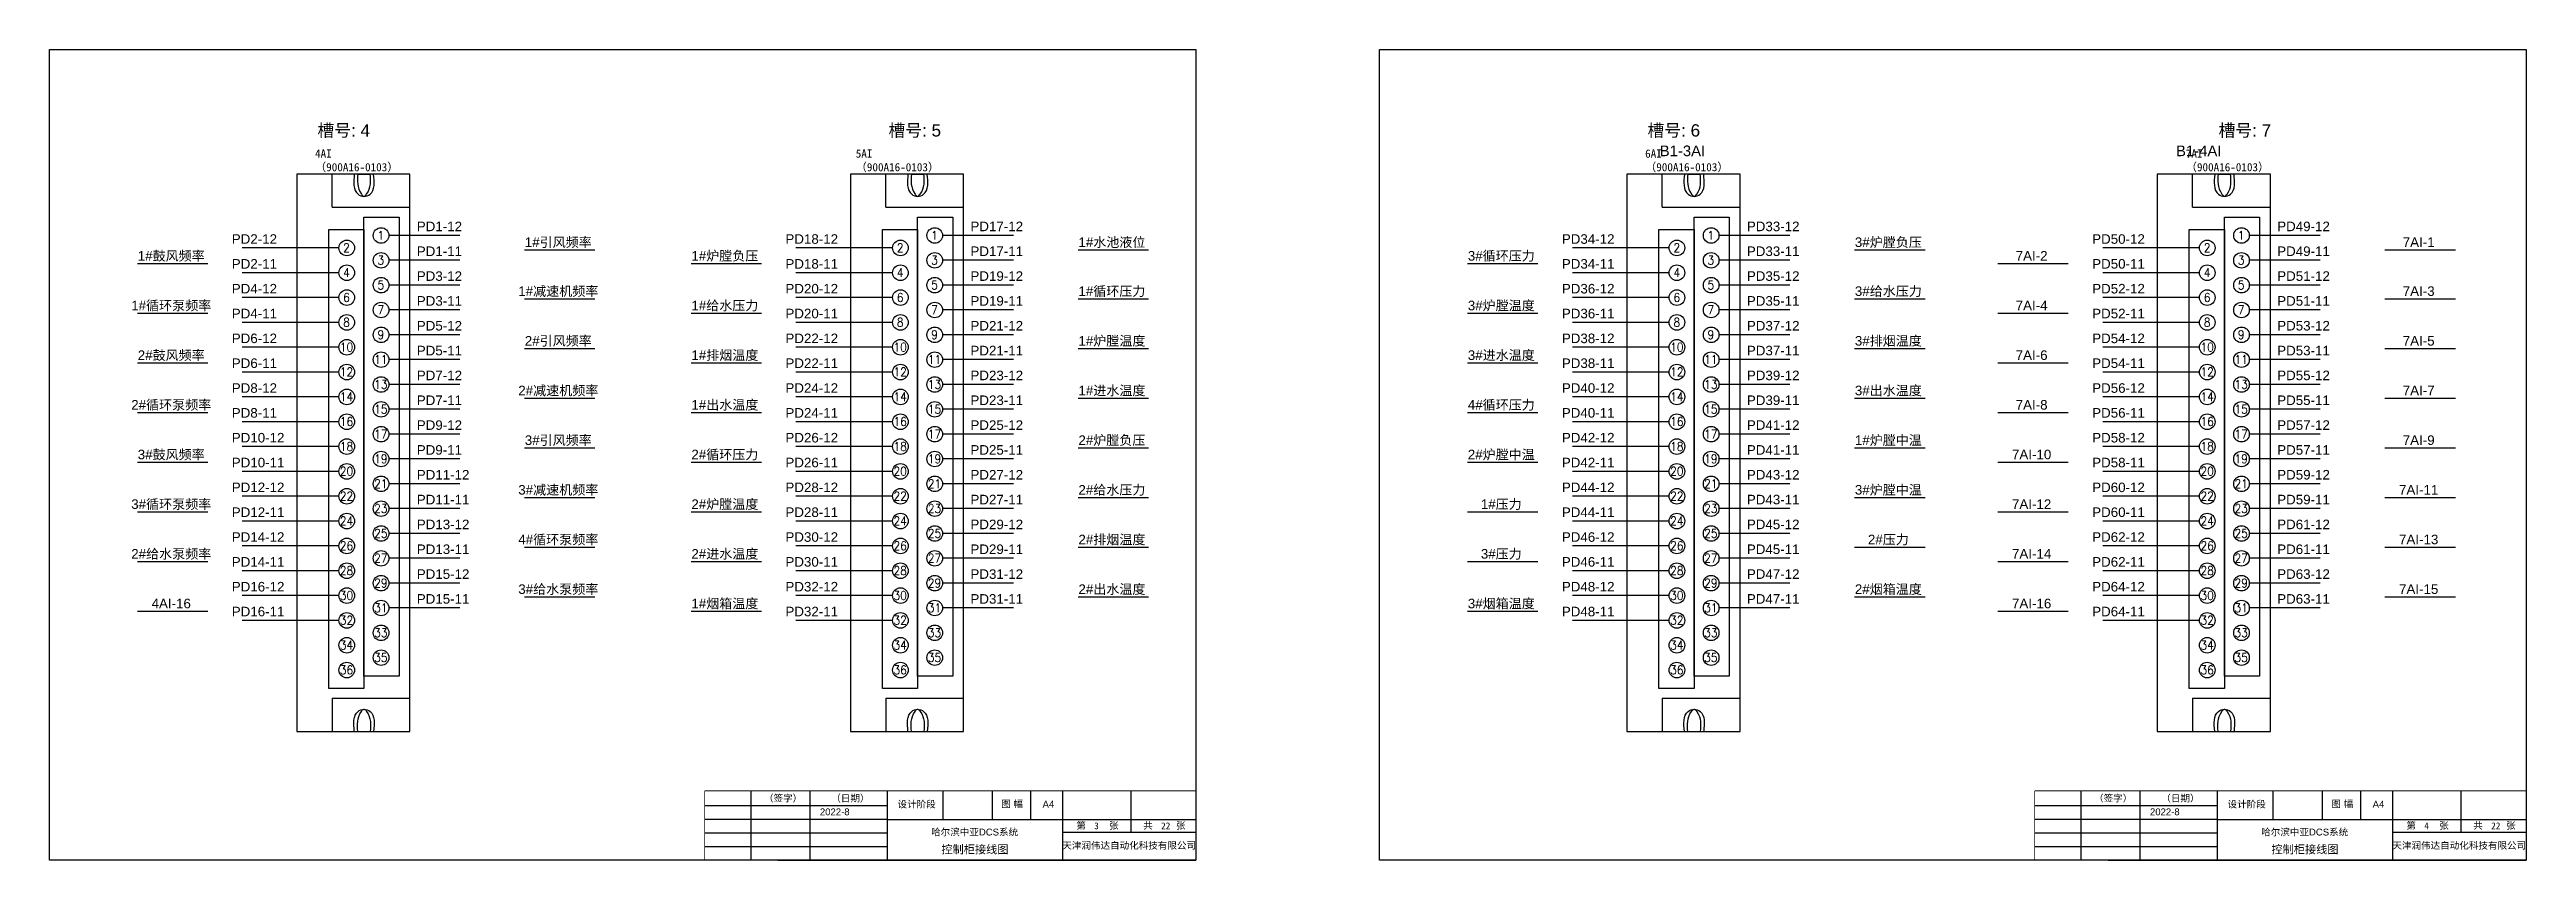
# Model space of a CAD drawing. Extents: x -159874 to -117758, y 9787 to 31117.
# Drawn here: x -146323 to -137249, y 20471 to 23442 of the extents above; entities that cross this region are included whole.
import ezdxf
from ezdxf.enums import TextEntityAlignment as Align

# ---------------------------------------------------------------- set-up
doc = ezdxf.new("R2010")
doc.units = 0
doc.layers.get('0').update_dxf_attribs({"linetype": 'CONTINUOUS'})
doc.layers.add('1', color=143, linetype='CONTINUOUS')
doc.layers.add('TEXT', color=3, linetype='CONTINUOUS')
doc.styles.add('Arial', font='arial.ttf')
doc.styles.add('ROMAND', font='romand')
doc.styles.get("Standard").update_dxf_attribs({"font": ''})
doc.styles.get('Standard').set_extended_font_data('SimSun')

msp = doc.modelspace()

# ---------------------------------------------------------------- texts
at = {"color": 3, "char_height": 39, "width": 302.98996, "attachment_point": 1, "style": 'ROMAND'}
for s, insert in [('{\\fArial|b0|i0|c0|p34;B1-3AI}', (-140424.41705, 23090.65631)), ('{\\fArial|b0|i0|c0|p34;B1-4AI}', (-138533.01951, 23090.65631))]:
    msp.add_mtext(s, dxfattribs=dict(at, insert=insert))
at = {"layer": '1', "style": 'Arial'}
for s, p in [('（签字）', (-143705.95504, 20686.51098)), ('（日期）', (-143459.51796, 20686.51098)), ('设计阶段', (-143216.7382, 20664.54634)), ('图 幅', (-142836.47735, 20665.68982)), ('A4', (-142685.35386, 20664.59432)), ('（签字）', (-138833.18873, 20686.51098)), ('（日期）', (-138586.75165, 20686.51098)), ('设计阶段', (-138343.97189, 20664.54634)), ('图 幅', (-137963.71104, 20665.68982)), ('A4', (-137812.58755, 20664.59432)), ('2022-8', (-143501.09545, 20636.59557)), ('2022-8', (-138628.32913, 20636.59557))]:
    msp.add_text(s, height=25, dxfattribs=at).set_placement(p)
at = {"layer": '1'}
for s, p in [('第     张', (-142561.87629, 20586.49009)), ('3', (-142496.31741, 20585.43501)), ('共     张', (-142316.69281, 20586.49009)), ('22', (-142251.13393, 20585.43501)), ('第     张', (-137689.10998, 20586.49009)), ('4', (-137623.5511, 20585.43501)), ('共     张', (-137443.9265, 20586.49009)), ('22', (-137378.36761, 20585.43501))]:
    msp.add_text(s, height=25, dxfattribs=at).set_placement(p)
at = {"layer": '1', "style": 'Arial'}
for s, height, p in [('哈尔滨中亚DCS系统', 25, (-142934.20065, 20574.98287)), ('控制柜接线图', 30, (-142933.19313, 20511.51151)), ('天津润伟达自动化科技有限公司', 25, (-142368.0047, 20525.95642)), ('哈尔滨中亚DCS系统', 25, (-138061.43434, 20574.98287)), ('控制柜接线图', 30, (-138060.42682, 20511.51151)), ('天津润伟达自动化科技有限公司', 25, (-137495.23839, 20525.95642))]:
    msp.add_text(s, height=height, dxfattribs=at).set_placement(p, align=Align.MIDDLE_CENTER)
at = {"layer": 'TEXT', "style": 'ROMAND', "width": 0.9}
for s, p in [('1', (-145109.38835, 22745.73259)), ('1', (-143081.11187, 22745.73259)), ('1', (-140236.62204, 22745.73259)), ('1', (-138293.7136, 22745.73259)), ('2', (-145234.94074, 22700.23259)), ('3', (-145109.38835, 22654.73259)), ('2', (-143206.66426, 22700.23259)), ('3', (-143081.11187, 22654.73259)), ('2', (-140362.17443, 22700.23259)), ('3', (-140236.62204, 22654.73259)), ('2', (-138419.26599, 22700.23259)), ('3', (-138293.7136, 22654.73259)), ('4', (-145234.94074, 22609.23259)), ('5', (-145109.38835, 22563.73259)), ('4', (-143206.66426, 22609.23259)), ('5', (-143081.11187, 22563.73259)), ('4', (-140362.17443, 22609.23259)), ('5', (-140236.62204, 22563.73259)), ('4', (-138419.26599, 22609.23259)), ('5', (-138293.7136, 22563.73259)), ('6', (-145234.94074, 22518.23259)), ('7', (-145109.38835, 22472.73259)), ('6', (-143206.66426, 22518.23259)), ('7', (-143081.11187, 22472.73259)), ('6', (-140362.17443, 22518.23259)), ('7', (-140236.62204, 22472.73259)), ('6', (-138419.26599, 22518.23259)), ('7', (-138293.7136, 22472.73259)), ('8', (-145234.94074, 22427.23259)), ('8', (-143206.66426, 22427.23259)), ('8', (-140362.17443, 22427.23259)), ('8', (-138419.26599, 22427.23259)), ('10', (-145234.94074, 22336.23259)), ('9', (-145109.38835, 22381.73259)), ('10', (-143206.66426, 22336.23259)), ('9', (-143081.11187, 22381.73259)), ('10', (-140362.17443, 22336.23259)), ('9', (-140236.62204, 22381.73259)), ('10', (-138419.26599, 22336.23259)), ('9', (-138293.7136, 22381.73259)), ('12', (-145234.94074, 22245.23259)), ('11', (-145109.38835, 22290.73259)), ('12', (-143206.66426, 22245.23259)), ('11', (-143081.11187, 22290.73259)), ('12', (-140362.17443, 22245.23259)), ('11', (-140236.62204, 22290.73259)), ('12', (-138419.26599, 22245.23259)), ('11', (-138293.7136, 22290.73259)), ('14', (-145234.94074, 22154.23259)), ('13', (-145109.38835, 22199.73259)), ('14', (-143206.66426, 22154.23259)), ('13', (-143081.11187, 22199.73259)), ('14', (-140362.17443, 22154.23259)), ('13', (-140236.62204, 22199.73259)), ('14', (-138419.26599, 22154.23259)), ('13', (-138293.7136, 22199.73259)), ('16', (-145234.94074, 22063.23259)), ('15', (-145109.38835, 22108.73259)), ('16', (-143206.66426, 22063.23259)), ('15', (-143081.11187, 22108.73259)), ('16', (-140362.17443, 22063.23259)), ('15', (-140236.62204, 22108.73259)), ('16', (-138419.26599, 22063.23259)), ('15', (-138293.7136, 22108.73259)), ('18', (-145234.94074, 21972.23259)), ('17', (-145109.38835, 22017.73259)), ('18', (-143206.66426, 21972.23259)), ('17', (-143081.11187, 22017.73259)), ('18', (-140362.17443, 21972.23259)), ('17', (-140236.62204, 22017.73259)), ('18', (-138419.26599, 21972.23259)), ('17', (-138293.7136, 22017.73259)), ('20', (-145234.94074, 21881.23259)), ('19', (-145109.38835, 21926.73259)), ('20', (-143206.66426, 21881.23259)), ('19', (-143081.11187, 21926.73259)), ('20', (-140362.17443, 21881.23259)), ('19', (-140236.62204, 21926.73259)), ('20', (-138419.26599, 21881.23259)), ('19', (-138293.7136, 21926.73259)), ('22', (-145234.94074, 21790.23259)), ('21', (-145109.38835, 21835.73259)), ('22', (-143206.66426, 21790.23259)), ('21', (-143081.11187, 21835.73259)), ('22', (-140362.17443, 21790.23259)), ('21', (-140236.62204, 21835.73259)), ('22', (-138419.26599, 21790.23259)), ('21', (-138293.7136, 21835.73259)), ('24', (-145234.94074, 21699.23259)), ('23', (-145109.38835, 21744.73259)), ('24', (-143206.66426, 21699.23259)), ('23', (-143081.11187, 21744.73259)), ('24', (-140362.17443, 21699.23259)), ('23', (-140236.62204, 21744.73259)), ('24', (-138419.26599, 21699.23259)), ('23', (-138293.7136, 21744.73259)), ('26', (-145234.94074, 21608.23259)), ('25', (-145109.38835, 21653.73259)), ('26', (-143206.66426, 21608.23259)), ('25', (-143081.11187, 21653.73259)), ('26', (-140362.17443, 21608.23259)), ('25', (-140236.62204, 21653.73259)), ('26', (-138419.26599, 21608.23259)), ('25', (-138293.7136, 21653.73259)), ('28', (-145234.94074, 21517.23259)), ('27', (-145109.38835, 21562.73259)), ('28', (-143206.66426, 21517.23259)), ('27', (-143081.11187, 21562.73259)), ('28', (-140362.17443, 21517.23259)), ('27', (-140236.62204, 21562.73259)), ('28', (-138419.26599, 21517.23259)), ('27', (-138293.7136, 21562.73259)), ('30', (-145234.94074, 21426.23259)), ('29', (-145109.38835, 21471.73259)), ('30', (-143206.66426, 21426.23259)), ('29', (-143081.11187, 21471.73259)), ('30', (-140362.17443, 21426.23259)), ('29', (-140236.62204, 21471.73259)), ('30', (-138419.26599, 21426.23259)), ('29', (-138293.7136, 21471.73259)), ('32', (-145234.94074, 21335.23259)), ('31', (-145109.38835, 21380.73259)), ('32', (-143206.66426, 21335.23259)), ('31', (-143081.11187, 21380.73259)), ('32', (-140362.17443, 21335.23259)), ('31', (-140236.62204, 21380.73259)), ('32', (-138419.26599, 21335.23259)), ('31', (-138293.7136, 21380.73259)), ('34', (-145234.94074, 21244.23259)), ('33', (-145109.38835, 21289.73259)), ('34', (-143206.66426, 21244.23259)), ('33', (-143081.11187, 21289.73259)), ('34', (-140362.17443, 21244.23259)), ('33', (-140236.62204, 21289.73259)), ('34', (-138419.26599, 21244.23259)), ('33', (-138293.7136, 21289.73259)), ('36', (-145234.94074, 21153.23259)), ('35', (-145109.38835, 21198.73259)), ('36', (-143206.66426, 21153.23259)), ('35', (-143081.11187, 21198.73259)), ('36', (-140362.17443, 21153.23259)), ('35', (-140236.62204, 21198.73259)), ('36', (-138419.26599, 21153.23259)), ('35', (-138293.7136, 21198.73259))]:
    msp.add_text(s, height=31.61186, dxfattribs=at).set_placement(p, align=Align.CENTER)
at = {"layer": 'TEXT', "color": 0, "style": 'Arial'}
for s, p in [('PD1-12', (-144977.91478, 22776.83976)), ('PD17-12', (-142949.6383, 22776.83976)), ('PD33-12', (-140105.14847, 22776.83976)), ('PD49-12', (-138162.24003, 22776.83976)), ('PD2-12', (-145655.73588, 22730.58067)), ('PD1-11', (-144977.91478, 22685.83976)), ('PD18-12', (-143627.4594, 22730.58067)), ('PD17-11', (-142949.6383, 22685.83976)), ('PD34-12', (-140782.96957, 22730.58067)), ('PD33-11', (-140105.14847, 22685.83976)), ('PD50-12', (-138840.06113, 22730.58067)), ('PD49-11', (-138162.24003, 22685.83976)), ('PD2-11', (-145655.73588, 22639.58067)), ('PD3-12', (-144977.91478, 22594.83976)), ('PD18-11', (-143627.4594, 22639.58067)), ('PD19-12', (-142949.6383, 22594.83976)), ('PD34-11', (-140782.96957, 22639.58067)), ('PD35-12', (-140105.14847, 22594.83976)), ('PD50-11', (-138840.06113, 22639.58067)), ('PD51-12', (-138162.24003, 22594.83976)), ('PD4-12', (-145655.73588, 22548.58067)), ('PD3-11', (-144977.91478, 22503.83976)), ('PD20-12', (-143627.4594, 22548.58067)), ('PD19-11', (-142949.6383, 22503.83976)), ('PD36-12', (-140782.96957, 22548.58067)), ('PD35-11', (-140105.14847, 22503.83976)), ('PD52-12', (-138840.06113, 22548.58067)), ('PD51-11', (-138162.24003, 22503.83976)), ('PD4-11', (-145655.73588, 22457.58067)), ('PD5-12', (-144977.91478, 22412.83976)), ('PD20-11', (-143627.4594, 22457.58067)), ('PD21-12', (-142949.6383, 22412.83976)), ('PD36-11', (-140782.96957, 22457.58067)), ('PD37-12', (-140105.14847, 22412.83976)), ('PD52-11', (-138840.06113, 22457.58067)), ('PD53-12', (-138162.24003, 22412.83976)), ('PD6-12', (-145655.73588, 22366.58067)), ('PD5-11', (-144977.91478, 22321.83976)), ('PD22-12', (-143627.4594, 22366.58067)), ('PD21-11', (-142949.6383, 22321.83976)), ('PD38-12', (-140782.96957, 22366.58067)), ('PD37-11', (-140105.14847, 22321.83976)), ('PD54-12', (-138840.06113, 22366.58067)), ('PD53-11', (-138162.24003, 22321.83976)), ('PD6-11', (-145655.73588, 22275.58067)), ('PD7-12', (-144977.91478, 22230.83976)), ('PD22-11', (-143627.4594, 22275.58067)), ('PD23-12', (-142949.6383, 22230.83976)), ('PD38-11', (-140782.96957, 22275.58067)), ('PD39-12', (-140105.14847, 22230.83976)), ('PD54-11', (-138840.06113, 22275.58067)), ('PD55-12', (-138162.24003, 22230.83976)), ('PD8-12', (-145655.73588, 22184.58067)), ('PD7-11', (-144977.91478, 22139.83976)), ('PD24-12', (-143627.4594, 22184.58067)), ('PD23-11', (-142949.6383, 22139.83976)), ('PD40-12', (-140782.96957, 22184.58067)), ('PD39-11', (-140105.14847, 22139.83976)), ('PD56-12', (-138840.06113, 22184.58067)), ('PD55-11', (-138162.24003, 22139.83976)), ('PD8-11', (-145655.73588, 22093.58067)), ('PD9-12', (-144977.91478, 22048.83976)), ('PD24-11', (-143627.4594, 22093.58067)), ('PD25-12', (-142949.6383, 22048.83976)), ('PD40-11', (-140782.96957, 22093.58067)), ('PD41-12', (-140105.14847, 22048.83976)), ('PD56-11', (-138840.06113, 22093.58067)), ('PD57-12', (-138162.24003, 22048.83976)), ('PD10-12', (-145655.73588, 22002.58067)), ('PD9-11', (-144977.91478, 21957.83976)), ('PD26-12', (-143627.4594, 22002.58067)), ('PD25-11', (-142949.6383, 21957.83976)), ('PD42-12', (-140782.96957, 22002.58067)), ('PD41-11', (-140105.14847, 21957.83976)), ('PD58-12', (-138840.06113, 22002.58067)), ('PD57-11', (-138162.24003, 21957.83976)), ('PD10-11', (-145655.73588, 21911.58067)), ('PD11-12', (-144977.91478, 21866.83976)), ('PD26-11', (-143627.4594, 21911.58067)), ('PD27-12', (-142949.6383, 21866.83976)), ('PD42-11', (-140782.96957, 21911.58067)), ('PD43-12', (-140105.14847, 21866.83976)), ('PD58-11', (-138840.06113, 21911.58067)), ('PD59-12', (-138162.24003, 21866.83976)), ('PD12-12', (-145655.73588, 21820.58067)), ('PD11-11', (-144977.91478, 21775.83976)), ('PD28-12', (-143627.4594, 21820.58067)), ('PD27-11', (-142949.6383, 21775.83976)), ('PD44-12', (-140782.96957, 21820.58067)), ('PD43-11', (-140105.14847, 21775.83976)), ('PD60-12', (-138840.06113, 21820.58067)), ('PD59-11', (-138162.24003, 21775.83976)), ('PD12-11', (-145655.73588, 21729.58067)), ('PD13-12', (-144977.91478, 21684.83976)), ('PD28-11', (-143627.4594, 21729.58067)), ('PD29-12', (-142949.6383, 21684.83976)), ('PD44-11', (-140782.96957, 21729.58067)), ('PD45-12', (-140105.14847, 21684.83976)), ('PD60-11', (-138840.06113, 21729.58067)), ('PD61-12', (-138162.24003, 21684.83976)), ('PD14-12', (-145655.73588, 21638.58067)), ('PD13-11', (-144977.91478, 21593.83976)), ('PD30-12', (-143627.4594, 21638.58067)), ('PD29-11', (-142949.6383, 21593.83976)), ('PD46-12', (-140782.96957, 21638.58067)), ('PD45-11', (-140105.14847, 21593.83976)), ('PD62-12', (-138840.06113, 21638.58067)), ('PD61-11', (-138162.24003, 21593.83976)), ('PD14-11', (-145655.73588, 21547.58067)), ('PD15-12', (-144977.91478, 21502.83976)), ('PD30-11', (-143627.4594, 21547.58067)), ('PD31-12', (-142949.6383, 21502.83976)), ('PD46-11', (-140782.96957, 21547.58067)), ('PD47-12', (-140105.14847, 21502.83976)), ('PD62-11', (-138840.06113, 21547.58067)), ('PD63-12', (-138162.24003, 21502.83976)), ('PD16-12', (-145655.73588, 21456.58067)), ('PD15-11', (-144977.91478, 21411.83976)), ('PD32-12', (-143627.4594, 21456.58067)), ('PD31-11', (-142949.6383, 21411.83976)), ('PD48-12', (-140782.96957, 21456.58067)), ('PD47-11', (-140105.14847, 21411.83976)), ('PD64-12', (-138840.06113, 21456.58067)), ('PD63-11', (-138162.24003, 21411.83976)), ('PD16-11', (-145655.73588, 21365.58067)), ('PD32-11', (-143627.4594, 21365.58067)), ('PD48-11', (-140782.96957, 21365.58067)), ('PD64-11', (-138840.06113, 21365.58067))]:
    msp.add_text(s, height=35, dxfattribs=at).set_placement(p)
for s, p in [('1#鼓风频率', (-145877.57703, 22686.53943)), ('1#引风频率', (-144459.57498, 22736.48407)), ('1#炉膛负压', (-143849.30055, 22686.53943)), ('1#水池液位', (-142431.2985, 22736.48407)), ('3#循环压力', (-141004.81072, 22686.53943)), ('3#炉膛负压', (-139586.80867, 22736.48407)), ('7AI-2', (-139061.90228, 22686.53943)), ('7AI-1', (-137643.90023, 22736.48407)), ('1#循环泵频率', (-145877.57703, 22504.53943)), ('1#减速机频率', (-144459.57498, 22557.09771)), ('1#给水压力', (-143849.30055, 22504.53943)), ('1#循环压力', (-142431.2985, 22557.09771)), ('3#炉膛温度', (-141004.81072, 22504.53943)), ('3#给水压力', (-139586.80867, 22557.09771)), ('7AI-4', (-139061.90228, 22504.53943)), ('7AI-3', (-137643.90023, 22557.09771)), ('2#鼓风频率', (-145877.57703, 22322.53943)), ('2#引风频率', (-144459.57498, 22375.09771)), ('1#排烟温度', (-143849.30055, 22322.53943)), ('1#炉膛温度', (-142431.2985, 22375.09771)), ('3#进水温度', (-141004.81072, 22322.53943)), ('3#排烟温度', (-139586.80867, 22375.09771)), ('7AI-6', (-139061.90228, 22322.53943)), ('7AI-5', (-137643.90023, 22375.09771)), ('2#循环泵频率', (-145877.57703, 22140.53943)), ('2#减速机频率', (-144459.57498, 22193.09771)), ('1#出水温度', (-143849.30055, 22140.53943)), ('1#进水温度', (-142431.2985, 22193.09771)), ('4#循环压力', (-141004.81072, 22140.53943)), ('3#出水温度', (-139586.80867, 22193.09771)), ('7AI-8', (-139061.90228, 22140.53943)), ('7AI-7', (-137643.90023, 22193.09771)), ('3#鼓风频率', (-145877.57703, 21958.53943)), ('3#引风频率', (-144459.57498, 22011.09771)), ('2#循环压力', (-143849.30055, 21958.53943)), ('2#炉膛负压', (-142431.2985, 22011.09771)), ('2#炉膛中温', (-141004.81072, 21958.53943)), ('1#炉膛中温', (-139586.80867, 22011.09771)), ('7AI-10', (-139061.90228, 21958.53943)), ('7AI-9', (-137643.90023, 22011.09771)), ('3#循环泵频率', (-145877.57703, 21776.53943)), ('3#减速机频率', (-144459.57498, 21829.09771)), ('2#炉膛温度', (-143849.30055, 21776.53943)), ('2#给水压力', (-142431.2985, 21829.09771)), ('1#压力', (-141004.81072, 21776.53943)), ('3#炉膛中温', (-139586.80867, 21829.09771)), ('7AI-12', (-139061.90228, 21776.53943)), ('7AI-11', (-137643.90023, 21829.09771)), ('2#给水泵频率', (-145877.57703, 21594.53943)), ('4#循环泵频率', (-144459.57498, 21647.09771)), ('2#进水温度', (-143849.30055, 21594.53943)), ('2#排烟温度', (-142431.2985, 21647.09771)), ('3#压力', (-141004.81072, 21594.53943)), ('2#压力', (-139586.80867, 21647.09771)), ('7AI-14', (-139061.90228, 21594.53943)), ('7AI-13', (-137643.90023, 21647.09771)), ('4AI-16', (-145877.57703, 21412.53943)), ('3#给水泵频率', (-144459.57498, 21465.09771)), ('1#烟箱温度', (-143849.30055, 21412.53943)), ('2#出水温度', (-142431.2985, 21465.09771)), ('3#烟箱温度', (-141004.81072, 21412.53943)), ('2#烟箱温度', (-139586.80867, 21465.09771)), ('7AI-16', (-139061.90228, 21412.53943)), ('7AI-15', (-137643.90023, 21465.09771))]:
    msp.add_text(s, height=35, dxfattribs=at).set_placement(p, align=Align.MIDDLE_CENTER)
at = {"layer": 'TEXT', "attachment_point": 1, "style": 'Arial'}
for s, insert, char_height, width in [('{\\fSimSun|b0|i0|c134|p2;槽号}: 4', (-145341.78413, 23168.6486), 45, 503.7787992), ('{\\fSimSun|b0|i0|c134|p2;槽号}: 5', (-143249.78463, 23168.6486), 45, 233.0692), ('{\\fSimSun|b0|i0|c134|p2;槽号}: 6', (-140469.01782, 23168.6486), 45, 503.7787992), ('{\\fSimSun|b0|i0|c134|p2;槽号}: 7', (-138377.01832, 23168.6486), 45, 233.0692), ('{\\fSimSun|b0|i0|c134|p2;4\\fSimSun|b0|i0|c0|p2;AI\\fSimSun|b0|i0|c134|p2;（900A16-0103）}', (-145350.62721, 23076.15599), 29.9, 233.0692), ('{\\fSimSun|b0|i0|c134|p2;5\\fSimSun|b0|i0|c0|p2;AI\\fSimSun|b0|i0|c134|p2;（900A16-0103）}', (-143369.78606, 23076.15599), 29.9, 233.0692), ('{\\fSimSun|b0|i0|c134|p2;6\\fSimSun|b0|i0|c0|p2;AI\\fSimSun|b0|i0|c134|p2;（900A16-0103）}', (-140477.8609, 23076.15599), 29.9, 233.0692), ('{\\fSimSun|b0|i0|c134|p2;7\\fSimSun|b0|i0|c0|p2;AI\\fSimSun|b0|i0|c134|p2;（900A16-0103）}', (-138497.01975, 23076.15599), 29.9, 233.0692)]:
    msp.add_mtext(s, dxfattribs=dict(at, insert=insert, char_height=char_height, width=width))

# ---------------------------------------------------------------- linework, layer by layer
at = {"color": 1}
for p, q in [((-145287.89592, 22864.35373), (-145287.89592, 22986.07157)), ((-145194.40893, 22986.07157), (-145148.52137, 22986.07157)), ((-143259.61945, 22864.35373), (-143259.61945, 22986.07157)), ((-143166.13246, 22986.07157), (-143120.24489, 22986.07157)), ((-140415.12961, 22864.35373), (-140415.12961, 22986.07157)), ((-140321.64262, 22986.07157), (-140275.75506, 22986.07157)), ((-138472.22117, 22864.35373), (-138472.22117, 22986.07157)), ((-138378.73418, 22986.07157), (-138332.84662, 22986.07157)), ((-145287.89592, 22864.35373), (-145002.86557, 22864.35373)), ((-143259.61945, 22864.35373), (-142974.58909, 22864.35373)), ((-140415.12961, 22864.35373), (-140130.09926, 22864.35373)), ((-138472.22117, 22864.35373), (-138187.19082, 22864.35373)), ((-145287.89592, 21065.29787), (-145002.86557, 21065.29787)), ((-145287.89592, 21065.29787), (-145287.89592, 20943.58003)), ((-143259.61945, 21065.29787), (-142974.58909, 21065.29787)), ((-143259.61945, 21065.29787), (-143259.61945, 20943.58003)), ((-140415.12961, 21065.29787), (-140130.09926, 21065.29787)), ((-140415.12961, 21065.29787), (-140415.12961, 20943.58003)), ((-138472.22117, 21065.29787), (-138187.19082, 21065.29787)), ((-138472.22117, 21065.29787), (-138472.22117, 20943.58003)), ((-145194.40893, 20943.58003), (-145148.52137, 20943.58003)), ((-143166.13246, 20943.58003), (-143120.24489, 20943.58003)), ((-140321.64262, 20943.58003), (-140275.75506, 20943.58003)), ((-138378.73418, 20943.58003), (-138332.84662, 20943.58003))]:
    msp.add_line(p, q, dxfattribs=at)
at = {"color": 0}
for p, q in [((-145262.94815, 22715.56873), (-145617.0924, 22715.56873)), ((-144820.47324, 22761.06873), (-145080.19577, 22761.06873)), ((-143234.67168, 22715.56873), (-143588.81592, 22715.56873)), ((-142792.19676, 22761.06873), (-143051.91929, 22761.06873)), ((-140390.18184, 22715.56873), (-140744.32609, 22715.56873)), ((-139947.70693, 22761.06873), (-140207.42945, 22761.06873)), ((-138447.2734, 22715.56873), (-138801.41765, 22715.56873)), ((-138004.79849, 22761.06873), (-138264.52101, 22761.06873)), ((-145262.94815, 22624.56873), (-145617.0924, 22624.56873)), ((-144820.47324, 22670.06873), (-145080.19577, 22670.06873)), ((-143234.67168, 22624.56873), (-143588.81592, 22624.56873)), ((-142792.19676, 22670.06873), (-143051.91929, 22670.06873)), ((-140390.18184, 22624.56873), (-140744.32609, 22624.56873)), ((-139947.70693, 22670.06873), (-140207.42945, 22670.06873)), ((-138447.2734, 22624.56873), (-138801.41765, 22624.56873)), ((-138004.79849, 22670.06873), (-138264.52101, 22670.06873)), ((-145262.94815, 22533.56873), (-145617.0924, 22533.56873)), ((-144820.47324, 22579.06873), (-145080.19577, 22579.06873)), ((-143234.67168, 22533.56873), (-143588.81592, 22533.56873)), ((-142792.19676, 22579.06873), (-143051.91929, 22579.06873)), ((-140390.18184, 22533.56873), (-140744.32609, 22533.56873)), ((-139947.70693, 22579.06873), (-140207.42945, 22579.06873)), ((-138447.2734, 22533.56873), (-138801.41765, 22533.56873)), ((-138004.79849, 22579.06873), (-138264.52101, 22579.06873)), ((-145262.94815, 22442.56873), (-145617.0924, 22442.56873)), ((-144820.47324, 22488.06873), (-145080.19577, 22488.06873)), ((-143234.67168, 22442.56873), (-143588.81592, 22442.56873)), ((-142792.19676, 22488.06873), (-143051.91929, 22488.06873)), ((-140390.18184, 22442.56873), (-140744.32609, 22442.56873)), ((-139947.70693, 22488.06873), (-140207.42945, 22488.06873)), ((-138447.2734, 22442.56873), (-138801.41765, 22442.56873)), ((-138004.79849, 22488.06873), (-138264.52101, 22488.06873)), ((-145262.94815, 22351.56873), (-145617.0924, 22351.56873)), ((-144820.47324, 22397.06873), (-145080.19577, 22397.06873)), ((-143234.67168, 22351.56873), (-143588.81592, 22351.56873)), ((-142792.19676, 22397.06873), (-143051.91929, 22397.06873)), ((-140390.18184, 22351.56873), (-140744.32609, 22351.56873)), ((-139947.70693, 22397.06873), (-140207.42945, 22397.06873)), ((-138447.2734, 22351.56873), (-138801.41765, 22351.56873)), ((-138004.79849, 22397.06873), (-138264.52101, 22397.06873)), ((-145262.94815, 22260.56873), (-145617.0924, 22260.56873)), ((-144820.47324, 22306.06873), (-145080.19577, 22306.06873)), ((-143234.67168, 22260.56873), (-143588.81592, 22260.56873)), ((-142792.19676, 22306.06873), (-143051.91929, 22306.06873)), ((-140390.18184, 22260.56873), (-140744.32609, 22260.56873)), ((-139947.70693, 22306.06873), (-140207.42945, 22306.06873)), ((-138447.2734, 22260.56873), (-138801.41765, 22260.56873)), ((-138004.79849, 22306.06873), (-138264.52101, 22306.06873)), ((-145262.94815, 22169.56873), (-145617.0924, 22169.56873)), ((-144820.47324, 22215.06873), (-145080.19577, 22215.06873)), ((-143234.67168, 22169.56873), (-143588.81592, 22169.56873)), ((-142792.19676, 22215.06873), (-143051.91929, 22215.06873)), ((-140390.18184, 22169.56873), (-140744.32609, 22169.56873)), ((-139947.70693, 22215.06873), (-140207.42945, 22215.06873)), ((-138447.2734, 22169.56873), (-138801.41765, 22169.56873)), ((-138004.79849, 22215.06873), (-138264.52101, 22215.06873)), ((-145262.94815, 22078.56873), (-145617.0924, 22078.56873)), ((-144820.47324, 22124.06873), (-145080.19577, 22124.06873)), ((-143234.67168, 22078.56873), (-143588.81592, 22078.56873)), ((-142792.19676, 22124.06873), (-143051.91929, 22124.06873)), ((-140390.18184, 22078.56873), (-140744.32609, 22078.56873)), ((-139947.70693, 22124.06873), (-140207.42945, 22124.06873)), ((-138447.2734, 22078.56873), (-138801.41765, 22078.56873)), ((-138004.79849, 22124.06873), (-138264.52101, 22124.06873)), ((-145262.94815, 21987.56873), (-145617.0924, 21987.56873)), ((-144820.47324, 22033.06873), (-145080.19577, 22033.06873)), ((-143234.67168, 21987.56873), (-143588.81592, 21987.56873)), ((-142792.19676, 22033.06873), (-143051.91929, 22033.06873)), ((-140390.18184, 21987.56873), (-140744.32609, 21987.56873)), ((-139947.70693, 22033.06873), (-140207.42945, 22033.06873)), ((-138447.2734, 21987.56873), (-138801.41765, 21987.56873)), ((-138004.79849, 22033.06873), (-138264.52101, 22033.06873)), ((-145262.94815, 21896.56873), (-145617.0924, 21896.56873)), ((-144820.47324, 21942.06873), (-145080.19577, 21942.06873)), ((-143234.67168, 21896.56873), (-143588.81592, 21896.56873)), ((-142792.19676, 21942.06873), (-143051.91929, 21942.06873)), ((-140390.18184, 21896.56873), (-140744.32609, 21896.56873)), ((-139947.70693, 21942.06873), (-140207.42945, 21942.06873)), ((-138447.2734, 21896.56873), (-138801.41765, 21896.56873)), ((-138004.79849, 21942.06873), (-138264.52101, 21942.06873)), ((-145262.94815, 21805.56873), (-145617.0924, 21805.56873)), ((-144820.47324, 21851.06873), (-145080.19577, 21851.06873)), ((-143234.67168, 21805.56873), (-143588.81592, 21805.56873)), ((-142792.19676, 21851.06873), (-143051.91929, 21851.06873)), ((-140390.18184, 21805.56873), (-140744.32609, 21805.56873)), ((-139947.70693, 21851.06873), (-140207.42945, 21851.06873)), ((-138447.2734, 21805.56873), (-138801.41765, 21805.56873)), ((-138004.79849, 21851.06873), (-138264.52101, 21851.06873)), ((-145262.94815, 21714.56873), (-145617.0924, 21714.56873)), ((-144820.47324, 21760.06873), (-145080.19577, 21760.06873)), ((-143234.67168, 21714.56873), (-143588.81592, 21714.56873)), ((-142792.19676, 21760.06873), (-143051.91929, 21760.06873)), ((-140390.18184, 21714.56873), (-140744.32609, 21714.56873)), ((-139947.70693, 21760.06873), (-140207.42945, 21760.06873)), ((-138447.2734, 21714.56873), (-138801.41765, 21714.56873)), ((-138004.79849, 21760.06873), (-138264.52101, 21760.06873)), ((-145262.94815, 21623.56873), (-145617.0924, 21623.56873)), ((-144820.47324, 21669.06873), (-145080.19577, 21669.06873)), ((-143234.67168, 21623.56873), (-143588.81592, 21623.56873)), ((-142792.19676, 21669.06873), (-143051.91929, 21669.06873)), ((-140390.18184, 21623.56873), (-140744.32609, 21623.56873)), ((-139947.70693, 21669.06873), (-140207.42945, 21669.06873)), ((-138447.2734, 21623.56873), (-138801.41765, 21623.56873)), ((-138004.79849, 21669.06873), (-138264.52101, 21669.06873)), ((-145262.94815, 21532.56873), (-145617.0924, 21532.56873)), ((-144820.47324, 21578.06873), (-145080.19577, 21578.06873)), ((-143234.67168, 21532.56873), (-143588.81592, 21532.56873)), ((-142792.19676, 21578.06873), (-143051.91929, 21578.06873)), ((-140390.18184, 21532.56873), (-140744.32609, 21532.56873)), ((-139947.70693, 21578.06873), (-140207.42945, 21578.06873)), ((-138447.2734, 21532.56873), (-138801.41765, 21532.56873)), ((-138004.79849, 21578.06873), (-138264.52101, 21578.06873)), ((-145262.94815, 21441.56873), (-145617.0924, 21441.56873)), ((-144820.47324, 21487.06873), (-145080.19577, 21487.06873)), ((-143234.67168, 21441.56873), (-143588.81592, 21441.56873)), ((-142792.19676, 21487.06873), (-143051.91929, 21487.06873)), ((-140390.18184, 21441.56873), (-140744.32609, 21441.56873)), ((-139947.70693, 21487.06873), (-140207.42945, 21487.06873)), ((-138447.2734, 21441.56873), (-138801.41765, 21441.56873)), ((-138004.79849, 21487.06873), (-138264.52101, 21487.06873)), ((-145262.94815, 21350.56873), (-145617.0924, 21350.56873)), ((-144820.47324, 21396.06873), (-145080.19577, 21396.06873)), ((-143234.67168, 21350.56873), (-143588.81592, 21350.56873)), ((-142792.19676, 21396.06873), (-143051.91929, 21396.06873)), ((-140390.18184, 21350.56873), (-140744.32609, 21350.56873)), ((-139947.70693, 21396.06873), (-140207.42945, 21396.06873)), ((-138447.2734, 21350.56873), (-138801.41765, 21350.56873)), ((-138004.79849, 21396.06873), (-138264.52101, 21396.06873))]:
    msp.add_line(p, q, dxfattribs=at)
at = {"color": 1}
for points in [[(-145002.86557, 22986.07157), (-145417.79539, 22986.07157), (-145417.79539, 20943.58003), (-145002.86557, 20943.58003)], [(-142974.58909, 22986.07157), (-143389.51892, 22986.07157), (-143389.51892, 20943.58003), (-142974.58909, 20943.58003)], [(-140130.09926, 22986.07157), (-140545.02908, 22986.07157), (-140545.02908, 20943.58003), (-140130.09926, 20943.58003)], [(-138187.19082, 22986.07157), (-138602.12064, 22986.07157), (-138602.12064, 20943.58003), (-138187.19082, 20943.58003)], [(-145300.65625, 22783.16873), (-145171.46515, 22783.16873), (-145171.46515, 21100.96873), (-145300.65625, 21100.96873)], [(-145171.46515, 22828.66873), (-145042.27405, 22828.66873), (-145042.27405, 21146.46873), (-145171.46515, 21146.46873)], [(-143272.37977, 22783.16873), (-143143.18867, 22783.16873), (-143143.18867, 21100.96873), (-143272.37977, 21100.96873)], [(-143143.18867, 22828.66873), (-143013.99758, 22828.66873), (-143013.99758, 21146.46873), (-143143.18867, 21146.46873)], [(-140427.88994, 22783.16873), (-140298.69884, 22783.16873), (-140298.69884, 21100.96873), (-140427.88994, 21100.96873)], [(-140298.69884, 22828.66873), (-140169.50774, 22828.66873), (-140169.50774, 21146.46873), (-140298.69884, 21146.46873)], [(-138484.9815, 22783.16873), (-138355.7904, 22783.16873), (-138355.7904, 21100.96873), (-138484.9815, 21100.96873)], [(-138355.7904, 22828.66873), (-138226.5993, 22828.66873), (-138226.5993, 21146.46873), (-138355.7904, 21146.46873)]]:
    msp.add_lwpolyline(points, close=True, dxfattribs=at)
for centre in [(-145108.79577, 22761.06873), (-143080.51929, 22761.06873), (-140236.02945, 22761.06873), (-138293.12101, 22761.06873), (-145234.34815, 22715.56873), (-145108.79577, 22670.06873), (-143206.07168, 22715.56873), (-143080.51929, 22670.06873), (-140361.58184, 22715.56873), (-140236.02945, 22670.06873), (-138418.6734, 22715.56873), (-138293.12101, 22670.06873), (-145234.34815, 22624.56873), (-145108.79577, 22579.06873), (-143206.07168, 22624.56873), (-143080.51929, 22579.06873), (-140361.58184, 22624.56873), (-140236.02945, 22579.06873), (-138418.6734, 22624.56873), (-138293.12101, 22579.06873), (-145234.34815, 22533.56873), (-145108.79577, 22488.06873), (-143206.07168, 22533.56873), (-143080.51929, 22488.06873), (-140361.58184, 22533.56873), (-140236.02945, 22488.06873), (-138418.6734, 22533.56873), (-138293.12101, 22488.06873), (-145234.34815, 22442.56873), (-145108.79577, 22397.06873), (-143206.07168, 22442.56873), (-143080.51929, 22397.06873), (-140361.58184, 22442.56873), (-140236.02945, 22397.06873), (-138418.6734, 22442.56873), (-138293.12101, 22397.06873), (-145234.34815, 22351.56873), (-145108.79577, 22306.06873), (-143206.07168, 22351.56873), (-143080.51929, 22306.06873), (-140361.58184, 22351.56873), (-140236.02945, 22306.06873), (-138418.6734, 22351.56873), (-138293.12101, 22306.06873), (-145234.34815, 22260.56873), (-145108.79577, 22215.06873), (-143206.07168, 22260.56873), (-143080.51929, 22215.06873), (-140361.58184, 22260.56873), (-140236.02945, 22215.06873), (-138418.6734, 22260.56873), (-138293.12101, 22215.06873), (-145234.34815, 22169.56873), (-145108.79577, 22124.06873), (-143206.07168, 22169.56873), (-143080.51929, 22124.06873), (-140361.58184, 22169.56873), (-140236.02945, 22124.06873), (-138418.6734, 22169.56873), (-138293.12101, 22124.06873), (-145234.34815, 22078.56873), (-145108.79577, 22033.06873), (-143206.07168, 22078.56873), (-143080.51929, 22033.06873), (-140361.58184, 22078.56873), (-140236.02945, 22033.06873), (-138418.6734, 22078.56873), (-138293.12101, 22033.06873), (-145234.34815, 21987.56873), (-145108.79577, 21942.06873), (-143206.07168, 21987.56873), (-143080.51929, 21942.06873), (-140361.58184, 21987.56873), (-140236.02945, 21942.06873), (-138418.6734, 21987.56873), (-138293.12101, 21942.06873), (-145234.34815, 21896.56873), (-145108.79577, 21851.06873), (-143206.07168, 21896.56873), (-143080.51929, 21851.06873), (-140361.58184, 21896.56873), (-140236.02945, 21851.06873), (-138418.6734, 21896.56873), (-138293.12101, 21851.06873), (-145234.34815, 21805.56873), (-145108.79577, 21760.06873), (-143206.07168, 21805.56873), (-143080.51929, 21760.06873), (-140361.58184, 21805.56873), (-140236.02945, 21760.06873), (-138418.6734, 21805.56873), (-138293.12101, 21760.06873), (-145234.34815, 21714.56873), (-145108.79577, 21669.06873), (-143206.07168, 21714.56873), (-143080.51929, 21669.06873), (-140361.58184, 21714.56873), (-140236.02945, 21669.06873), (-138418.6734, 21714.56873), (-138293.12101, 21669.06873), (-145234.34815, 21623.56873), (-145108.79577, 21578.06873), (-143206.07168, 21623.56873), (-143080.51929, 21578.06873), (-140361.58184, 21623.56873), (-140236.02945, 21578.06873), (-138418.6734, 21623.56873), (-138293.12101, 21578.06873), (-145234.34815, 21532.56873), (-145108.79577, 21487.06873), (-143206.07168, 21532.56873), (-143080.51929, 21487.06873), (-140361.58184, 21532.56873), (-140236.02945, 21487.06873), (-138418.6734, 21532.56873), (-138293.12101, 21487.06873), (-145234.34815, 21441.56873), (-145108.79577, 21396.06873), (-143206.07168, 21441.56873), (-143080.51929, 21396.06873), (-140361.58184, 21441.56873), (-140236.02945, 21396.06873), (-138418.6734, 21441.56873), (-138293.12101, 21396.06873), (-145234.34815, 21350.56873), (-145108.79577, 21305.06873), (-143206.07168, 21350.56873), (-143080.51929, 21305.06873), (-140361.58184, 21350.56873), (-140236.02945, 21305.06873), (-138418.6734, 21350.56873), (-138293.12101, 21305.06873), (-145234.34815, 21259.56873), (-145108.79577, 21214.06873), (-143206.07168, 21259.56873), (-143080.51929, 21214.06873), (-140361.58184, 21259.56873), (-140236.02945, 21214.06873), (-138418.6734, 21259.56873), (-138293.12101, 21214.06873), (-145234.34815, 21168.56873), (-143206.07168, 21168.56873), (-140361.58184, 21168.56873), (-138418.6734, 21168.56873)]:
    msp.add_circle(centre, 28.6, dxfattribs=at)
for points in [[(-145206.75893, 22986.07157), (-145193.1631, 22912.55254), (-145171.46515, 22904.46544), (-145149.25435, 22912.55254), (-145136.17137, 22986.07157)], [(-145194.40893, 22986.07157), (-145180.8131, 22912.55254), (-145171.46515, 22904.46544), (-145161.60435, 22912.55254), (-145148.52137, 22986.07157)], [(-143178.48246, 22986.07157), (-143164.88662, 22912.55254), (-143143.18867, 22904.46544), (-143120.97787, 22912.55254), (-143107.89489, 22986.07157)], [(-143166.13246, 22986.07157), (-143152.53662, 22912.55254), (-143143.18867, 22904.46544), (-143133.32787, 22912.55254), (-143120.24489, 22986.07157)], [(-140333.99262, 22986.07157), (-140320.39679, 22912.55254), (-140298.69884, 22904.46544), (-140276.48804, 22912.55254), (-140263.40506, 22986.07157)], [(-140321.64262, 22986.07157), (-140308.04679, 22912.55254), (-140298.69884, 22904.46544), (-140288.83804, 22912.55254), (-140275.75506, 22986.07157)], [(-138391.08418, 22986.07157), (-138377.48835, 22912.55254), (-138355.7904, 22904.46544), (-138333.5796, 22912.55254), (-138320.49662, 22986.07157)], [(-138378.73418, 22986.07157), (-138365.13835, 22912.55254), (-138355.7904, 22904.46544), (-138345.9296, 22912.55254), (-138332.84662, 22986.07157)], [(-145206.75893, 20943.58003), (-145193.1631, 21017.09906), (-145171.46515, 21025.18615), (-145149.25435, 21017.09906), (-145136.17137, 20943.58003)], [(-145194.40893, 20943.58003), (-145180.8131, 21017.09906), (-145171.46515, 21025.18615), (-145161.60435, 21017.09906), (-145148.52137, 20943.58003)], [(-143178.48246, 20943.58003), (-143164.88662, 21017.09906), (-143143.18867, 21025.18615), (-143120.97787, 21017.09906), (-143107.89489, 20943.58003)], [(-143166.13246, 20943.58003), (-143152.53662, 21017.09906), (-143143.18867, 21025.18615), (-143133.32787, 21017.09906), (-143120.24489, 20943.58003)], [(-140333.99262, 20943.58003), (-140320.39679, 21017.09906), (-140298.69884, 21025.18615), (-140276.48804, 21017.09906), (-140263.40506, 20943.58003)], [(-140321.64262, 20943.58003), (-140308.04679, 21017.09906), (-140298.69884, 21025.18615), (-140288.83804, 21017.09906), (-140275.75506, 20943.58003)], [(-138391.08418, 20943.58003), (-138377.48835, 21017.09906), (-138355.7904, 21025.18615), (-138333.5796, 21017.09906), (-138320.49662, 20943.58003)], [(-138378.73418, 20943.58003), (-138365.13835, 21017.09906), (-138355.7904, 21025.18615), (-138345.9296, 21017.09906), (-138332.84662, 20943.58003)]]:
    msp.add_spline(points, degree=3, dxfattribs=at)
at = {"layer": '1'}
for p, q in [((-146323.35252, 23442.43891), (-142123.35254, 23442.43891)), ((-146323.35252, 20472.4389), (-146323.35252, 23442.43891)), ((-142123.35254, 23442.43891), (-142123.35254, 20472.4389)), ((-141450.5862, 23442.43891), (-137250.58623, 23442.43891)), ((-141450.5862, 20472.4389), (-141450.5862, 23442.43891)), ((-137250.58623, 23442.43891), (-137250.58623, 20472.4389)), ((-143754.20212, 20725.91275), (-143754.20212, 20471.61424)), ((-143537.83086, 20725.91275), (-143537.83086, 20471.61424)), ((-143254.41108, 20725.91275), (-143254.41108, 20471.61424)), ((-143050.91306, 20725.91275), (-143050.91306, 20621.00561)), ((-142870.28527, 20725.91275), (-142870.28527, 20621.00561)), ((-142729.51433, 20725.91275), (-142729.51433, 20621.00561)), ((-142612.89937, 20725.91275), (-142612.89937, 20471.61424)), ((-142361.69154, 20725.91275), (-142361.69154, 20573.14749)), ((-138881.43581, 20725.91275), (-138881.43581, 20471.61424)), ((-138665.06455, 20725.91275), (-138665.06455, 20471.61424)), ((-138381.64477, 20725.91275), (-138381.64477, 20471.61424)), ((-138178.14675, 20725.91275), (-138178.14675, 20621.00561)), ((-137997.51896, 20725.91275), (-137997.51896, 20621.00561)), ((-137856.74802, 20725.91275), (-137856.74802, 20621.00561)), ((-137740.13306, 20725.91275), (-137740.13306, 20471.61424)), ((-137488.92523, 20725.91275), (-137488.92523, 20573.14749)), ((-143923.35259, 20672.4389), (-143254.41108, 20672.4389)), ((-143923.35259, 20622.4389), (-143254.41108, 20622.4389)), ((-143254.41108, 20621.00561), (-142508.88827, 20621.00561)), ((-142510.15288, 20621.00561), (-142123.35254, 20621.00561)), ((-139050.58628, 20672.4389), (-138381.64477, 20672.4389)), ((-139050.58628, 20622.4389), (-138381.64477, 20622.4389)), ((-138381.64477, 20621.00561), (-137636.12196, 20621.00561)), ((-137637.38657, 20621.00561), (-137250.58623, 20621.00561)), ((-143923.35259, 20572.4389), (-143254.41108, 20572.4389)), ((-143923.35259, 20522.4389), (-143254.41108, 20522.4389)), ((-142123.35254, 20573.14749), (-142612.89937, 20573.14749)), ((-139050.58628, 20572.4389), (-138381.64477, 20572.4389)), ((-139050.58628, 20522.4389), (-138381.64477, 20522.4389)), ((-137250.58623, 20573.14749), (-137740.13306, 20573.14749)), ((-142123.35254, 20472.4389), (-146323.35252, 20472.4389)), ((-143654.77749, 20472.4389), (-143923.35259, 20472.43891)), ((-143654.77749, 20472.4389), (-142123.35254, 20472.4389)), ((-137250.58623, 20472.4389), (-141450.5862, 20472.4389)), ((-138782.01118, 20472.4389), (-139050.58628, 20472.43891)), ((-138782.01118, 20472.4389), (-137250.58623, 20472.4389))]:
    msp.add_line(p, q, dxfattribs=at)
at = {"layer": '1', "const_width": 3}
for points in [[(-143923.35259, 20725.91275), (-142123.35254, 20725.91275)], [(-143923.35259, 20472.43891), (-143923.35259, 20725.91275)], [(-139050.58628, 20725.91275), (-137250.58623, 20725.91275)], [(-139050.58628, 20472.43891), (-139050.58628, 20725.91275)]]:
    msp.add_lwpolyline(points, dxfattribs=at)
at = {"layer": 'TEXT', "color": 0}
for p, q in [((-144325.30403, 22706.98759), (-144583.33627, 22706.98759)), ((-142297.02755, 22706.98759), (-142555.0598, 22706.98759)), ((-139452.53772, 22706.98759), (-139710.56996, 22706.98759)), ((-137509.62928, 22706.98759), (-137767.66152, 22706.98759)), ((-145743.30608, 22657.04295), (-146001.33832, 22657.04295)), ((-143715.0296, 22657.04295), (-143973.06184, 22657.04295)), ((-140870.53977, 22657.04295), (-141128.57201, 22657.04295)), ((-138927.63132, 22657.04295), (-139185.66357, 22657.04295)), ((-144325.30403, 22527.60123), (-144583.33627, 22527.60123)), ((-142297.02755, 22527.60123), (-142555.0598, 22527.60123)), ((-139452.53772, 22527.60123), (-139710.56996, 22527.60123)), ((-137509.62928, 22527.60123), (-137767.66152, 22527.60123)), ((-145743.30608, 22475.04295), (-146001.33832, 22475.04295)), ((-143715.0296, 22475.04295), (-143973.06184, 22475.04295)), ((-140870.53977, 22475.04295), (-141128.57201, 22475.04295)), ((-138927.63132, 22475.04295), (-139185.66357, 22475.04295)), ((-144325.30403, 22345.60123), (-144583.33627, 22345.60123)), ((-142297.02755, 22345.60123), (-142555.0598, 22345.60123)), ((-139452.53772, 22345.60123), (-139710.56996, 22345.60123)), ((-137509.62928, 22345.60123), (-137767.66152, 22345.60123)), ((-145743.30608, 22293.04295), (-146001.33832, 22293.04295)), ((-143715.0296, 22293.04295), (-143973.06184, 22293.04295)), ((-140870.53977, 22293.04295), (-141128.57201, 22293.04295)), ((-138927.63132, 22293.04295), (-139185.66357, 22293.04295)), ((-144325.30403, 22163.60123), (-144583.33627, 22163.60123)), ((-142297.02755, 22163.60123), (-142555.0598, 22163.60123)), ((-139452.53772, 22163.60123), (-139710.56996, 22163.60123)), ((-137509.62928, 22163.60123), (-137767.66152, 22163.60123)), ((-145743.30608, 22111.04295), (-146001.33832, 22111.04295)), ((-143715.0296, 22111.04295), (-143973.06184, 22111.04295)), ((-140870.53977, 22111.04295), (-141128.57201, 22111.04295)), ((-138927.63132, 22111.04295), (-139185.66357, 22111.04295)), ((-144325.30403, 21981.60123), (-144583.33627, 21981.60123)), ((-142297.02755, 21981.60123), (-142555.0598, 21981.60123)), ((-139452.53772, 21981.60123), (-139710.56996, 21981.60123)), ((-137509.62928, 21981.60123), (-137767.66152, 21981.60123)), ((-145743.30608, 21929.04295), (-146001.33832, 21929.04295)), ((-143715.0296, 21929.04295), (-143973.06184, 21929.04295)), ((-140870.53977, 21929.04295), (-141128.57201, 21929.04295)), ((-138927.63132, 21929.04295), (-139185.66357, 21929.04295)), ((-144325.30403, 21799.60123), (-144583.33627, 21799.60123)), ((-142297.02755, 21799.60123), (-142555.0598, 21799.60123)), ((-139452.53772, 21799.60123), (-139710.56996, 21799.60123)), ((-137509.62928, 21799.60123), (-137767.66152, 21799.60123)), ((-145743.30608, 21747.04295), (-146001.33832, 21747.04295)), ((-143715.0296, 21747.04295), (-143973.06184, 21747.04295)), ((-140870.53977, 21747.04295), (-141128.57201, 21747.04295)), ((-138927.63132, 21747.04295), (-139185.66357, 21747.04295)), ((-144325.30403, 21617.60123), (-144583.33627, 21617.60123)), ((-142297.02755, 21617.60123), (-142555.0598, 21617.60123)), ((-139452.53772, 21617.60123), (-139710.56996, 21617.60123)), ((-137509.62928, 21617.60123), (-137767.66152, 21617.60123)), ((-145743.30608, 21565.04295), (-146001.33832, 21565.04295)), ((-143715.0296, 21565.04295), (-143973.06184, 21565.04295)), ((-140870.53977, 21565.04295), (-141128.57201, 21565.04295)), ((-138927.63132, 21565.04295), (-139185.66357, 21565.04295)), ((-144325.30403, 21435.60123), (-144583.33627, 21435.60123)), ((-142297.02755, 21435.60123), (-142555.0598, 21435.60123)), ((-139452.53772, 21435.60123), (-139710.56996, 21435.60123)), ((-137509.62928, 21435.60123), (-137767.66152, 21435.60123)), ((-145743.30608, 21383.04295), (-146001.33832, 21383.04295)), ((-143715.0296, 21383.04295), (-143973.06184, 21383.04295)), ((-140870.53977, 21383.04295), (-141128.57201, 21383.04295)), ((-138927.63132, 21383.04295), (-139185.66357, 21383.04295))]:
    msp.add_line(p, q, dxfattribs=at)

msp.set_redraw_order([(e.dxf.handle, doc.entitydb.next_handle()) for e in msp.query("TEXT MTEXT ATTDEF DIMENSION ARC_DIMENSION")])  # texts and dimensions are drawn at this point

doc.saveas('drawing.dxf')
